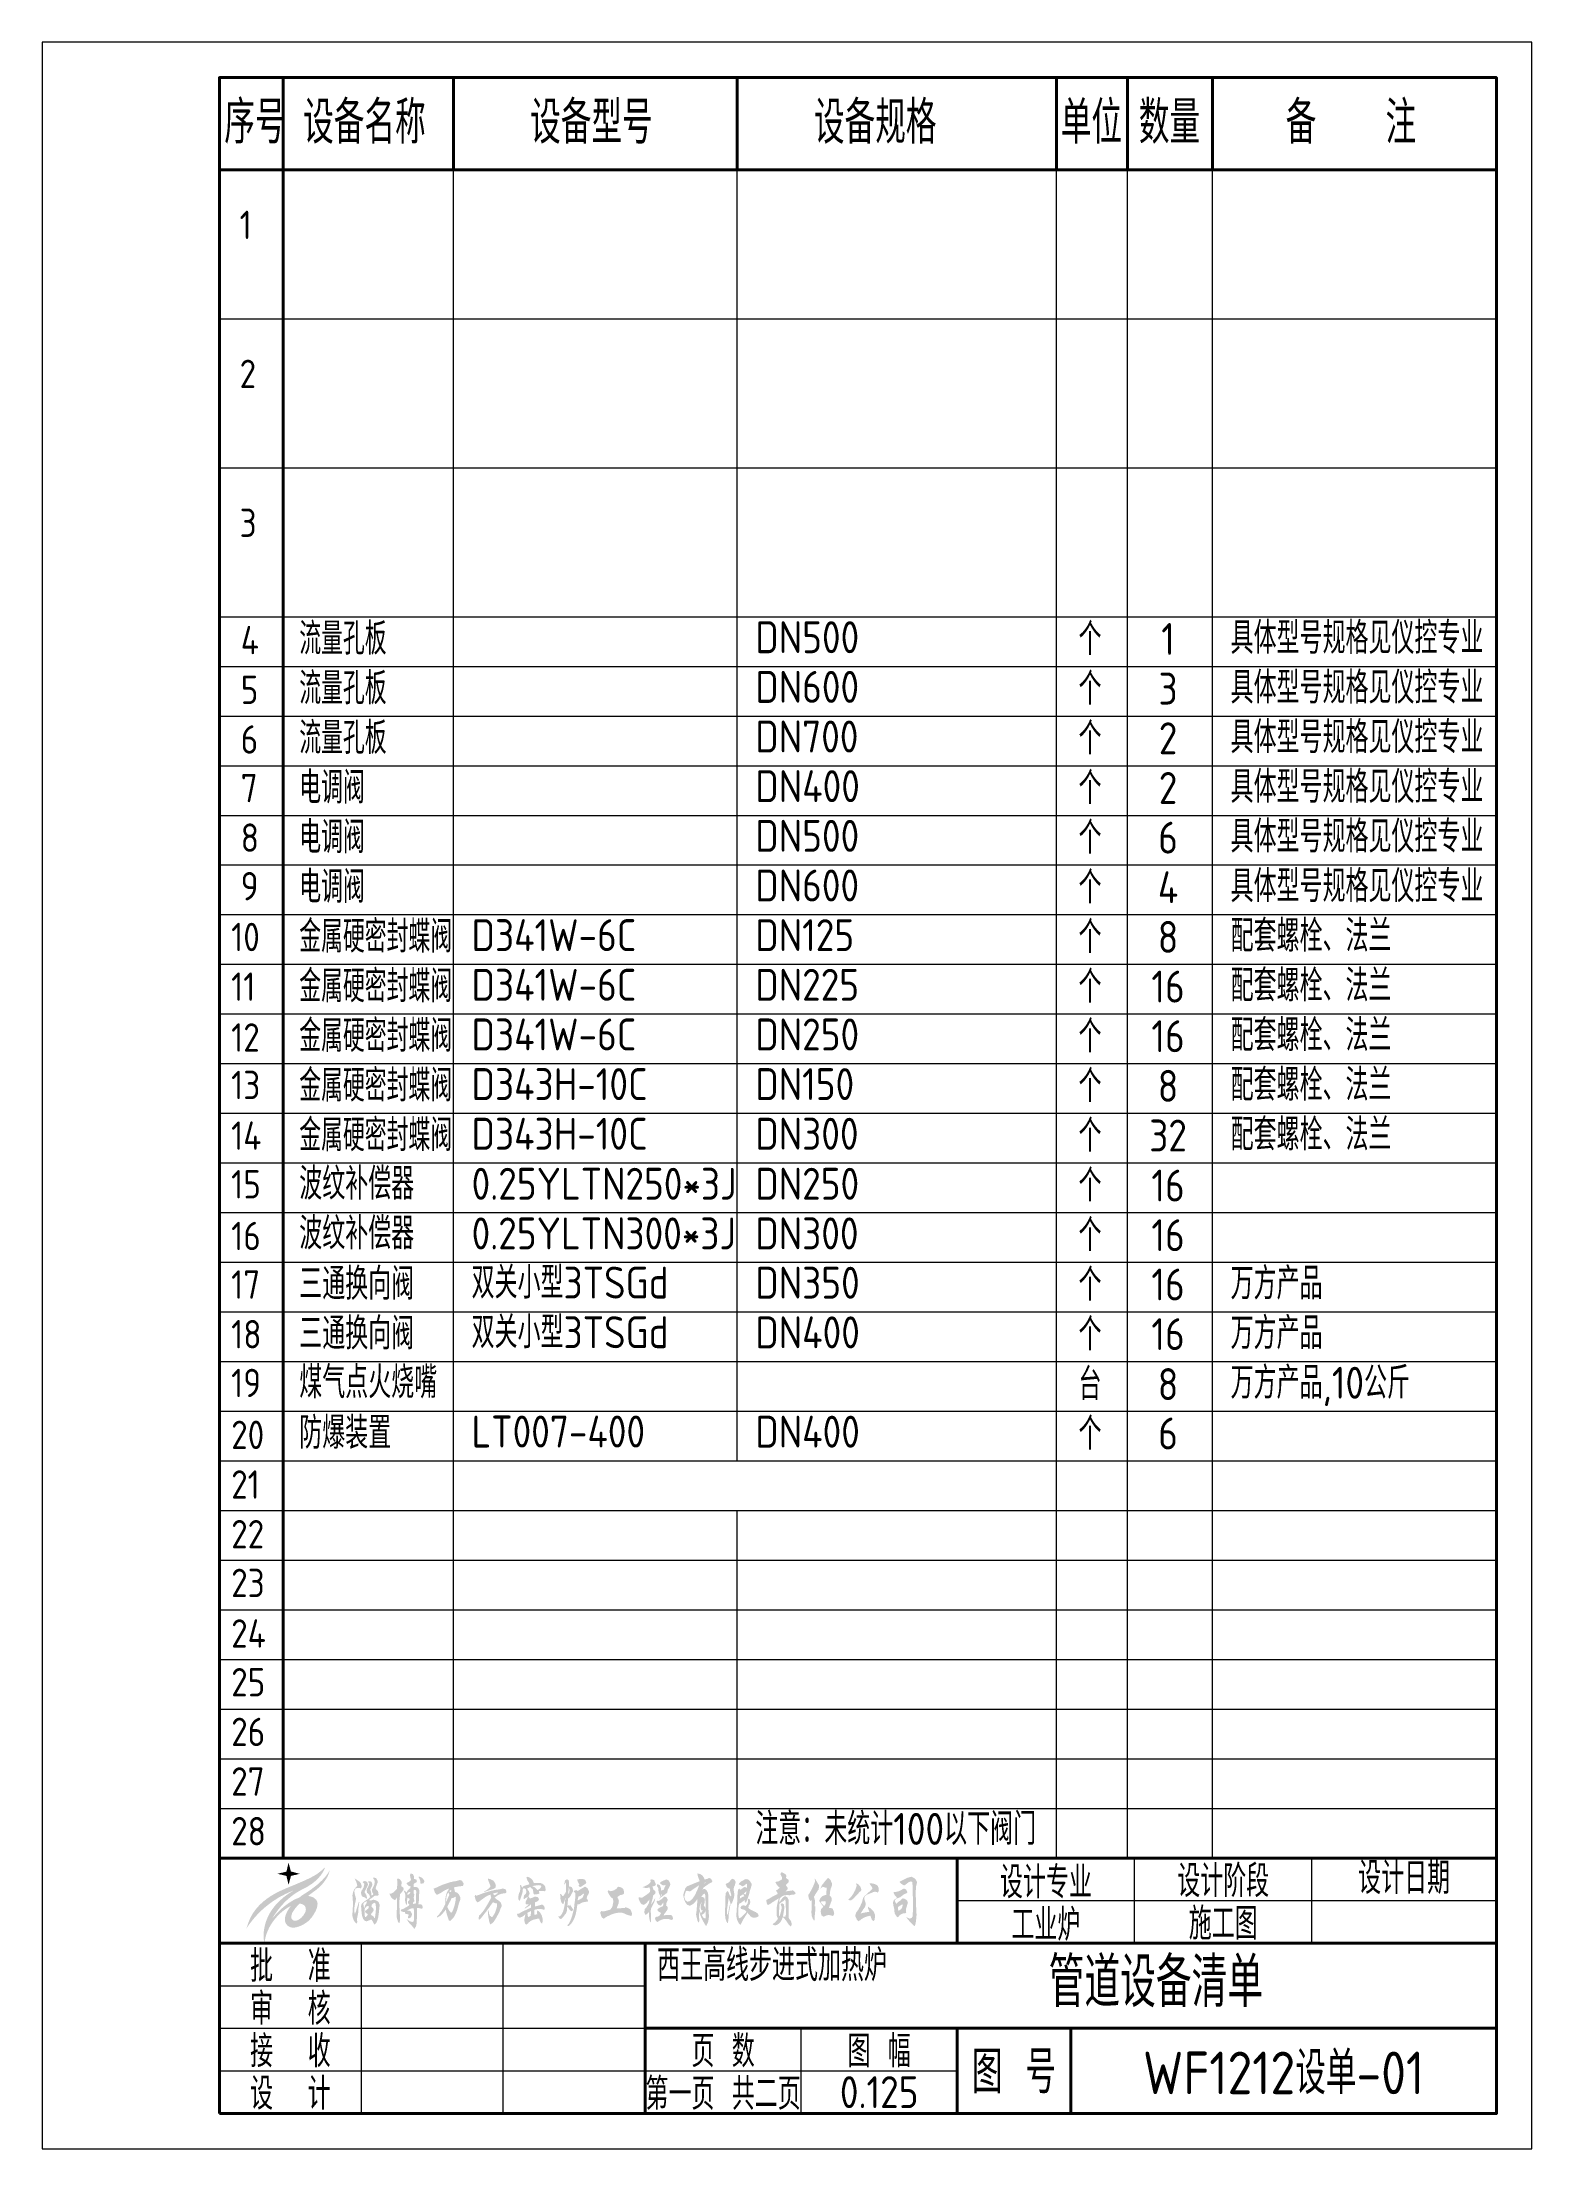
# Model space of a CAD drawing. Header units: millimetres. Extents: x 25792 to 46792, y 144 to 29844.
import ezdxf
from ezdxf.enums import TextEntityAlignment as Align

# ---------------------------------------------------------------- set-up
doc = ezdxf.new("R2010")
doc.units = ezdxf.units.MM
for name, color, linetype, lineweight in [('BIAOZHU', 3, 'Continuous', 25), ('SHI', 7, 'Continuous', 40), ('WEN', 3, 'Continuous', 20), ('XI', 2, 'Continuous', 20)]:
    doc.layers.add(name, color=color, linetype=linetype, lineweight=lineweight)
doc.styles.add('GB', font='gbenor.shx', dxfattribs={"bigfont": 'gbcbig.shx'})

msp = doc.modelspace()

# ---------------------------------------------------------------- texts
at = {"layer": 'BIAOZHU', "style": 'GB'}
msp.add_text('备   注', height=600, dxfattribs=at).set_placement((44242, 28744), align=Align.MIDDLE)
at = {"layer": 'SHI', "style": 'GB'}
for s, height, p in [('1', 400, (28576, 27068)), ('2', 400, (28576, 24968)), ('3', 400, (28576, 22868)), ('4', 400, (28592, 21214)), ('5', 400, (28592, 20514)), ('6', 400, (28592, 19814)), ('7', 400, (28592, 19129)), ('8', 400, (28592, 18429)), ('9', 400, (28592, 17745)), ('10', 400, (28457, 17029)), ('11', 400, (28457, 16329)), ('12', 400, (28457, 15612)), ('13', 400, (28457, 14943)), ('14', 400, (28457, 14229)), ('15', 400, (28457, 13543)), ('16', 400, (28457, 12814)), ('17', 400, (28457, 12129)), ('18', 400, (28457, 11429)), ('19', 400, (28457, 10742)), ('20', 400, (28457, 10010)), ('21', 400, (28457, 9310)), ('22', 400, (28457, 8610)), ('23', 400, (28457, 7923)), ('24', 400, (28457, 7210)), ('25', 400, (28457, 6523)), ('26', 400, (28457, 5823)), ('27', 400, (28457, 5123)), ('28', 400, (28457, 4423)), ('管道设备清单', 700, (39980, 2144))]:
    msp.add_text(s, height=height, dxfattribs=at).set_placement(p)
at = {"layer": 'WEN', "style": 'GB'}
for s, height, p in [('序号', 600, (28792, 28748)), ('设备名称', 600, (30336, 28744)), ('设备型号', 600, (33536, 28744)), ('设备规格', 600, (37536, 28744)), ('单位', 600, (40584, 28744)), ('数量', 600, (41684, 28744)), ('设计专业', 450, (39942, 3925)), ('设计阶段', 450, (42442, 3944)), ('设计日期', 450, (44992, 3985)), ('工业炉', 450, (39942, 3325)), ('施工图', 450, (42442, 3344)), ('批  准', 450, (29292, 2744)), ('审  核', 450, (29292, 2144)), ('接  收', 450, (29292, 1544)), ('页 数', 450, (35392, 1544)), ('图 幅', 450, (37592, 1544)), ('图 号', 600, (39492, 1244)), ('WF1212设单-01', 600, (43292, 1244)), ('设  计', 450, (29292, 944)), ('第一页 共二页', 450, (35392, 944)), ('0.125', 450, (37592, 944))]:
    msp.add_text(s, height=height, dxfattribs=at).set_placement(p, align=Align.MIDDLE)
at = {"layer": 'WEN', "style": 'GB', "width": 0.95}
for s, p in [('流量孔板', (29417, 21210)), ('流量孔板', (29417, 20510)), ('流量孔板', (29417, 19810)), ('电调阀', (29417, 19110)), ('电调阀', (29417, 18410)), ('电调阀', (29417, 17710)), ('金属硬密封蝶阀', (29417, 17010)), ('金属硬密封蝶阀', (29417, 16310)), ('金属硬密封蝶阀', (29417, 15610)), ('金属硬密封蝶阀', (29417, 14910)), ('金属硬密封蝶阀', (29417, 14210))]:
    msp.add_text(s, height=450, dxfattribs=at).set_placement(p)
at = {"layer": 'WEN', "style": 'GB'}
for s, p in [('DN500', (35846, 21230)), ('具体型号规格见仪控专业', (42546, 21220)), ('DN600', (35846, 20530)), ('具体型号规格见仪控专业', (42546, 20520)), ('DN700', (35846, 19830)), ('具体型号规格见仪控专业', (42546, 19820)), ('具体型号规格见仪控专业', (42546, 19120)), ('DN400', (35846, 19130)), ('DN500', (35846, 18430)), ('具体型号规格见仪控专业', (42546, 18420)), ('DN600', (35846, 17730)), ('具体型号规格见仪控专业', (42546, 17720)), ('D341W-6C', (31846, 17030)), ('DN125', (35846, 17030)), ('配套螺栓、法兰', (42546, 17020)), ('D341W-6C', (31846, 16330)), ('DN225', (35846, 16330)), ('配套螺栓、法兰', (42546, 16320)), ('D341W-6C', (31846, 15630)), ('DN250', (35846, 15630)), ('配套螺栓、法兰', (42546, 15620)), ('D343H-10C', (31846, 14930)), ('DN150', (35846, 14930)), ('配套螺栓、法兰', (42546, 14920)), ('D343H-10C', (31846, 14230)), ('DN300', (35846, 14230)), ('配套螺栓、法兰', (42546, 14220)), ('波纹补偿器', (29417, 13526)), ('0.25YLTN250*3J', (31846, 13525)), ('DN250', (35846, 13525)), ('波纹补偿器', (29417, 12826)), ('0.25YLTN300*3J', (31846, 12825)), ('DN300', (35846, 12825)), ('三通换向阀', (29417, 12114)), ('双关小型3TSGd', (31846, 12132)), ('DN350', (35846, 12130)), ('万方产品', (42546, 12120)), ('三通换向阀', (29417, 11414)), ('双关小型3TSGd', (31846, 11432)), ('DN400', (35846, 11430)), ('万方产品', (42546, 11420)), ('煤气点火烧嘴', (29417, 10726)), ('万方产品,10公斤 ', (42546, 10720)), ('防爆装置', (29417, 10014)), ('LT007-400', (31846, 10032)), ('DN400', (35846, 10030)), ('注意：未统计100以下阀门', (35846, 4430)), ('西王高线步进式加热炉', (34461, 2509))]:
    msp.add_text(s, height=450, dxfattribs=at).set_placement(p)
for s, p in [('个', (40564, 21428)), ('1', (41664, 21430)), ('个', (40564, 20728)), ('3', (41664, 20730)), ('个', (40564, 20028)), ('2', (41664, 20030)), ('个', (40564, 19328)), ('2', (41664, 19330)), ('个', (40564, 18628)), ('6', (41664, 18630)), ('个', (40564, 17928)), ('4', (41664, 17930)), ('个', (40564, 17228)), ('8', (41664, 17230)), ('个', (40564, 16528)), ('16', (41664, 16530)), ('个', (40564, 15828)), ('16', (41664, 15830)), ('个', (40564, 15128)), ('8', (41664, 15130)), ('个', (40564, 14428)), ('32', (41664, 14430)), ('个', (40564, 13725)), ('16', (41664, 13725)), ('个', (40564, 13025)), ('16', (41664, 13025)), ('个', (40564, 12328)), ('16', (41664, 12330)), ('个', (40564, 11628)), ('16', (41664, 11630)), ('台', (40564, 10925)), ('8', (41664, 10925)), ('个', (40564, 10228)), ('6', (41664, 10230))]:
    msp.add_text(s, height=450, dxfattribs=at).set_placement(p, align=Align.MIDDLE_CENTER)

# ---------------------------------------------------------------- blocks, each defined once
blk = doc.blocks.new('WFTB')
h = blk.add_hatch(color=256)
edge = h.paths.add_edge_path()
edge.add_line((4.99, 8.84), (5.27, 9.03))
edge.add_line((5.27, 9.03), (5.49, 9.16))
edge.add_line((5.49, 9.16), (5.66, 9.29))
edge.add_line((5.66, 9.29), (5.92, 9.5))
edge.add_line((5.92, 9.5), (6.09, 9.64))
edge.add_line((6.09, 9.64), (6.35, 9.88))
edge.add_line((6.35, 9.88), (6.55, 10.08))
edge.add_line((6.55, 10.08), (6.8, 10.37))
edge.add_line((6.8, 10.37), (6.99, 10.61))
edge.add_line((6.99, 10.61), (7.27, 11.04))
edge.add_line((7.27, 11.04), (7.34, 11.15))
edge.add_line((7.34, 11.15), (7.46, 11.39))
edge.add_line((7.46, 11.39), (7.53, 11.56))
edge.add_line((7.53, 11.56), (7.6, 11.73))
edge.add_line((7.6, 11.73), (7.64, 11.81))
edge.add_spline(control_points=[(7.64, 11.81), (7.25, 11.45), (6.58, 10.85), (5.48, 10.22), (4.06, 9.55), (2.04, 8.72), (-1.11, 7.4), (-3.77, 5.06), (-4.5, 2.84), (-4.72, 2.16)], knot_values=[0, 0, 0, 0, 1.604101, 2.678456, 3.780824, 6.311492, 9.22125, 14.086272, 16.204699, 16.204699, 16.204699, 16.204699], degree=3, periodic=0)
edge.add_spline(control_points=[(-4.72, 2.16), (-4.62, 2.32), (-4.39, 2.69), (-3.98, 3.23), (-3.57, 3.75), (-3.14, 4.23), (-2.63, 4.76), (-2.05, 5.32), (-1.31, 5.91), (-0.68, 6.4), (0.02, 6.82), (0.52, 7.18), (1.03, 7.4), (1.39, 7.61), (1.76, 7.76), (2.16, 7.96), (2.45, 8.06), (2.61, 8.12)], knot_values=[0, 0, 0, 0, 0.576689, 1.297224, 2.032502, 2.572085, 3.231268, 4.231433, 4.979622, 6.077618, 6.617233, 7.429954, 7.928997, 8.270938, 8.665934, 9.119152, 9.607991, 9.607991, 9.607991, 9.607991], degree=3, periodic=0)
edge.add_spline(control_points=[(2.61, 8.12), (2.57, 8.09), (2.44, 8), (2.17, 7.85), (1.82, 7.61), (1.45, 7.34), (1.15, 7.12), (0.91, 6.91), (0.65, 6.67), (0.35, 6.4), (0.05, 6.09), (-0.23, 5.78), (-0.48, 5.45), (-0.75, 5.09), (-0.96, 4.75), (-1.19, 4.37), (-1.35, 4.04), (-1.48, 3.7), (-1.62, 3.38), (-1.74, 2.99), (-1.84, 2.58), (-1.92, 2.23), (-1.97, 1.91), (-2, 1.58), (-2.02, 1.2), (-2.01, 0.82), (-1.99, 0.48), (-1.96, 0.19), (-1.92, 0), (-1.9, -0.09)], knot_values=[0, 0, 0, 0, 0.128958, 0.481621, 0.93778, 1.400486, 1.826356, 2.067748, 2.376321, 2.867729, 3.284465, 3.670247, 4.120371, 4.512962, 5.024892, 5.335181, 5.843147, 6.098574, 6.439204, 6.899326, 7.322092, 7.691363, 7.983163, 8.300005, 8.686315, 9.106504, 9.431813, 9.712843, 9.999173, 9.999173, 9.999173, 9.999173], degree=3, periodic=0)
edge.add_spline(control_points=[(-1.9, -0.09), (-1.88, 0.01), (-1.84, 0.24), (-1.78, 0.57), (-1.69, 0.93), (-1.58, 1.31), (-1.43, 1.71), (-1.25, 2.1), (-1.08, 2.46), (-0.88, 2.79), (-0.68, 3.11), (-0.45, 3.41), (-0.23, 3.71), (0.03, 4.01), (0.32, 4.32), (0.62, 4.61), (0.91, 4.85), (1.16, 5.06), (1.44, 5.25), (1.68, 5.42), (1.94, 5.57), (2.13, 5.67), (2.24, 5.73), (2.27, 5.75)], knot_values=[0.00022, 0.00022, 0.00022, 0.00022, 0.317577, 0.677635, 1.014873, 1.447079, 1.835842, 2.31047, 2.725703, 3.048681, 3.454171, 3.842246, 4.200846, 4.569288, 5.029229, 5.489121, 5.805622, 6.175091, 6.453893, 6.806286, 7.084977, 7.333686, 7.452258, 7.452258, 7.452258, 7.452258], degree=3, periodic=0)
edge.add_line((2.27, 5.75), (2.14, 5.59))
edge.add_line((2.14, 5.59), (1.98, 5.36))
edge.add_line((1.98, 5.36), (1.81, 5.08))
edge.add_line((1.81, 5.08), (1.64, 4.78))
edge.add_line((1.64, 4.78), (1.53, 4.53))
edge.add_line((1.53, 4.53), (1.44, 4.29))
edge.add_line((1.44, 4.29), (1.39, 4.12))
edge.add_line((1.39, 4.12), (1.36, 4))
edge.add_line((1.36, 4), (1.33, 3.81))
edge.add_line((1.33, 3.81), (1.32, 3.68))
edge.add_line((1.32, 3.68), (1.32, 3.58))
edge.add_line((1.32, 3.58), (1.32, 3.45))
edge.add_line((1.32, 3.45), (1.36, 3.26))
edge.add_line((1.36, 3.26), (1.39, 3.17))
edge.add_line((1.39, 3.17), (1.42, 3.07))
edge.add_line((1.42, 3.07), (1.47, 2.98))
edge.add_line((1.47, 2.98), (1.54, 2.87))
edge.add_line((1.54, 2.87), (1.65, 2.74))
edge.add_line((1.65, 2.74), (1.75, 2.64))
edge.add_line((1.75, 2.64), (1.86, 2.55))
edge.add_line((1.86, 2.55), (2.01, 2.48))
edge.add_line((2.01, 2.48), (2.17, 2.41))
edge.add_line((2.17, 2.41), (2.35, 2.36))
edge.add_line((2.35, 2.36), (2.5, 2.35))
edge.add_line((2.5, 2.35), (2.62, 2.34))
edge.add_line((2.62, 2.34), (2.86, 2.35))
edge.add_line((2.86, 2.35), (3.07, 2.39))
edge.add_line((3.07, 2.39), (3.22, 2.43))
edge.add_line((3.22, 2.43), (3.43, 2.49))
edge.add_line((3.43, 2.49), (3.61, 2.55))
edge.add_line((3.61, 2.55), (3.79, 2.63))
edge.add_line((3.79, 2.63), (3.98, 2.71))
edge.add_line((3.98, 2.71), (4.19, 2.82))
edge.add_line((4.19, 2.82), (4.43, 2.96))
edge.add_line((4.43, 2.96), (4.65, 3.11))
edge.add_line((4.65, 3.11), (4.8, 3.22))
edge.add_line((4.8, 3.22), (4.91, 3.3))
edge.add_line((4.91, 3.3), (5.03, 3.41))
edge.add_line((5.03, 3.41), (5.2, 3.58))
edge.add_line((5.2, 3.58), (5.32, 3.72))
edge.add_line((5.32, 3.72), (5.54, 3.98))
edge.add_line((5.54, 3.98), (5.67, 4.16))
edge.add_line((5.67, 4.16), (5.85, 4.43))
edge.add_line((5.85, 4.43), (5.99, 4.69))
edge.add_line((5.99, 4.69), (6.14, 4.96))
edge.add_line((6.14, 4.96), (6.22, 5.15))
edge.add_line((6.22, 5.15), (6.32, 5.43))
edge.add_line((6.32, 5.43), (6.37, 5.63))
edge.add_line((6.37, 5.63), (6.41, 5.88))
edge.add_line((6.41, 5.88), (6.43, 6.03))
edge.add_line((6.43, 6.03), (6.42, 6.21))
edge.add_line((6.42, 6.21), (6.38, 6.4))
edge.add_line((6.38, 6.4), (6.31, 6.55))
edge.add_line((6.31, 6.55), (6.21, 6.71))
edge.add_line((6.21, 6.71), (6.1, 6.8))
edge.add_line((6.1, 6.8), (6.02, 6.88))
edge.add_line((6.02, 6.88), (5.88, 6.99))
edge.add_line((5.88, 6.99), (5.73, 7.07))
edge.add_line((5.73, 7.07), (5.6, 7.13))
edge.add_line((5.6, 7.13), (5.44, 7.19))
edge.add_line((5.44, 7.19), (5.27, 7.23))
edge.add_line((5.27, 7.23), (5.1, 7.27))
edge.add_line((5.1, 7.27), (4.96, 7.28))
edge.add_line((4.96, 7.28), (4.93, 7.29))
edge.add_line((4.93, 7.29), (5.3, 7.58))
edge.add_line((5.3, 7.58), (5.61, 7.81))
edge.add_line((5.61, 7.81), (6.04, 8.12))
edge.add_line((6.04, 8.12), (6.31, 8.33))
edge.add_line((6.31, 8.33), (6.51, 8.5))
edge.add_line((6.51, 8.5), (6.88, 8.84))
edge.add_line((6.88, 8.84), (7.08, 9.04))
edge.add_line((7.08, 9.04), (7.3, 9.31))
edge.add_line((7.3, 9.31), (7.48, 9.53))
edge.add_line((7.48, 9.53), (7.61, 9.7))
edge.add_line((7.61, 9.7), (7.79, 9.99))
edge.add_line((7.79, 9.99), (7.88, 10.14))
edge.add_line((7.88, 10.14), (7.97, 10.3))
edge.add_line((7.97, 10.3), (8.09, 10.55))
edge.add_line((8.09, 10.55), (8.17, 10.74))
edge.add_line((8.17, 10.74), (8.24, 10.95))
edge.add_line((8.24, 10.95), (8.31, 11.19))
edge.add_line((8.31, 11.19), (8.33, 11.34))
edge.add_line((8.33, 11.34), (8.25, 11.18))
edge.add_line((8.25, 11.18), (8.14, 10.98))
edge.add_line((8.14, 10.98), (8.02, 10.8))
edge.add_line((8.02, 10.8), (7.88, 10.61))
edge.add_line((7.88, 10.61), (7.77, 10.46))
edge.add_line((7.77, 10.46), (7.64, 10.3))
edge.add_line((7.64, 10.3), (7.53, 10.16))
edge.add_line((7.53, 10.16), (7.41, 10.04))
edge.add_line((7.41, 10.04), (7.27, 9.89))
edge.add_line((7.27, 9.89), (7.13, 9.74))
edge.add_line((7.13, 9.74), (6.96, 9.58))
edge.add_line((6.96, 9.58), (6.84, 9.47))
edge.add_line((6.84, 9.47), (6.72, 9.36))
edge.add_line((6.72, 9.36), (6.61, 9.26))
edge.add_line((6.61, 9.26), (6.44, 9.1))
edge.add_line((6.44, 9.1), (6.24, 8.94))
edge.add_line((6.24, 8.94), (5.97, 8.73))
edge.add_line((5.97, 8.73), (5.69, 8.52))
edge.add_line((5.69, 8.52), (5.41, 8.3))
edge.add_line((5.41, 8.3), (5.1, 8.09))
edge.add_line((5.1, 8.09), (4.83, 7.91))
edge.add_line((4.83, 7.91), (4.51, 7.71))
edge.add_line((4.51, 7.71), (4.26, 7.55))
edge.add_line((4.26, 7.55), (4.05, 7.42))
edge.add_line((4.05, 7.42), (3.87, 7.29))
edge.add_line((3.87, 7.29), (3.74, 7.17))
edge.add_line((3.74, 7.17), (3.61, 7.08))
edge.add_line((3.61, 7.08), (3.42, 6.98))
edge.add_line((3.42, 6.98), (3.07, 6.85))
edge.add_line((3.07, 6.85), (2.83, 6.73))
edge.add_line((2.83, 6.73), (2.53, 6.57))
edge.add_line((2.53, 6.57), (2.23, 6.38))
edge.add_line((2.23, 6.38), (1.94, 6.2))
edge.add_line((1.94, 6.2), (1.71, 6.03))
edge.add_line((1.71, 6.03), (1.45, 5.84))
edge.add_line((1.45, 5.84), (1.27, 5.71))
edge.add_line((1.27, 5.71), (1.07, 5.55))
edge.add_line((1.07, 5.55), (0.87, 5.37))
edge.add_line((0.87, 5.37), (0.6, 5.14))
edge.add_line((0.6, 5.14), (0.43, 4.97))
edge.add_line((0.43, 4.97), (0.24, 4.77))
edge.add_line((0.24, 4.77), (0.03, 4.58))
edge.add_line((0.03, 4.58), (-0.16, 4.36))
edge.add_line((-0.16, 4.36), (-0.37, 4.1))
edge.add_line((-0.37, 4.1), (-0.54, 3.91))
edge.add_line((-0.54, 3.91), (-0.66, 3.74))
edge.add_line((-0.66, 3.74), (-0.47, 4.08))
edge.add_line((-0.47, 4.08), (-0.18, 4.52))
edge.add_line((-0.18, 4.52), (0.15, 4.99))
edge.add_line((0.15, 4.99), (0.45, 5.37))
edge.add_line((0.45, 5.37), (0.82, 5.82))
edge.add_line((0.82, 5.82), (0.99, 6))
edge.add_line((0.99, 6), (1.34, 6.39))
edge.add_line((1.34, 6.39), (1.59, 6.61))
edge.add_line((1.59, 6.61), (1.97, 6.94))
edge.add_line((1.97, 6.94), (2.19, 7.13))
edge.add_line((2.19, 7.13), (2.62, 7.46))
edge.add_line((2.62, 7.46), (2.88, 7.64))
edge.add_line((2.88, 7.64), (3.2, 7.86))
edge.add_line((3.2, 7.86), (3.4, 7.97))
edge.add_line((3.4, 7.97), (3.69, 8.14))
edge.add_line((3.69, 8.14), (3.96, 8.29))
edge.add_line((3.96, 8.29), (4.18, 8.4))
edge.add_line((4.18, 8.4), (4.6, 8.62))
edge.add_line((4.6, 8.62), (4.81, 8.73))
edge.add_line((4.81, 8.73), (4.99, 8.84))
edge = h.paths.add_edge_path(flags=16)
edge.add_spline(control_points=[(3.59, 6.09), (3.54, 6.05), (3.44, 5.94), (3.27, 5.79), (3.11, 5.55), (2.9, 5.33), (2.73, 5.07), (2.6, 4.84), (2.45, 4.65), (2.41, 4.44), (2.34, 4.28), (2.32, 4.11), (2.31, 3.98), (2.33, 3.87), (2.35, 3.79), (2.39, 3.71), (2.44, 3.62), (2.53, 3.57), (2.58, 3.5), (2.65, 3.45), (2.73, 3.45), (2.81, 3.4), (2.91, 3.42), (3.03, 3.4), (3.17, 3.46), (3.35, 3.5), (3.5, 3.61), (3.67, 3.7), (3.81, 3.84), (3.96, 3.95), (4.06, 4.08), (4.18, 4.21), (4.3, 4.36), (4.38, 4.55), (4.49, 4.72), (4.57, 4.9), (4.59, 5.09), (4.61, 5.28), (4.55, 5.45), (4.54, 5.6), (4.44, 5.7), (4.36, 5.81), (4.25, 5.89), (4.12, 5.98), (3.99, 6.02), (3.86, 6.06), (3.75, 6.08), (3.66, 6.1), (3.6, 6.1), (3.59, 6.09)], knot_values=[0, 0, 0, 0, 0.179278, 0.454672, 0.683785, 1.037385, 1.362657, 1.606457, 1.856482, 2.041206, 2.240242, 2.392082, 2.546066, 2.637618, 2.732147, 2.792884, 2.907148, 3.013232, 3.109274, 3.168308, 3.256225, 3.333596, 3.433212, 3.55094, 3.691524, 3.886275, 4.081177, 4.248212, 4.473136, 4.646488, 4.816432, 4.973593, 5.170986, 5.391753, 5.578195, 5.774956, 5.96702, 6.166258, 6.342055, 6.486991, 6.612864, 6.747929, 6.876627, 7.031167, 7.20022, 7.304754, 7.434414, 7.534807, 7.58925, 7.58925, 7.58925, 7.58925], degree=3, periodic=0)
blk.add_hatch(color=256).paths.add_polyline_path([(2.25, 11.14), (1.89, 12.52), (1.56, 11.11), (0.17, 10.77), (1.56, 10.43), (1.9, 9.03), (2.26, 10.44), (3.64, 10.76)])
blk = doc.blocks.new('A$C2E9364A1')
h = blk.add_hatch(color=256)
h.paths.add_polyline_path([(118, 235), (114, 240), (115, 245), (118, 249), (128, 269), (133, 279), (136, 289), (131, 304), (129, 306), (116, 311), (106, 308), (102, 303), (107, 300), (113, 293), (113, 292), (109, 273), (108, 270), (100, 256), (94, 250), (93, 240), (93, 231), (97, 216), (105, 211), (114, 209), (121, 203), (127, 199), (130, 204), (126, 222)])
h.paths.add_polyline_path([(152, 252), (150, 256), (150, 258), (159, 274), (164, 290), (159, 305), (148, 310), (139, 308), (135, 304), (138, 303), (142, 301), (144, 295), (140, 281), (134, 269), (130, 263), (128, 251), (130, 237), (136, 232), (145, 223), (150, 209), (146, 206), (134, 196), (122, 189), (117, 185), (155, 188), (149, 189), (142, 191), (148, 197), (160, 204), (163, 206), (175, 216), (179, 218), (193, 218), (159, 218), (156, 238)])
h.paths.add_polyline_path([(189, 257), (184, 264), (187, 276), (196, 299), (198, 307), (198, 308), (191, 324), (187, 329), (173, 333), (169, 332), (167, 330), (169, 328), (175, 319), (179, 306), (176, 290), (176, 289), (168, 273), (167, 271), (160, 255), (163, 241), (168, 232), (170, 229), (168, 225), (159, 218), (193, 218), (201, 220), (203, 224), (200, 243), (200, 245)])
h.paths.add_polyline_path([(91, 297), (82, 307), (69, 316), (64, 320), (53, 327), (53, 326), (54, 323), (55, 322), (62, 305), (67, 290), (69, 283), (66, 277), (61, 272), (69, 268), (82, 267), (90, 264), (97, 274), (97, 278)])
h.paths.add_polyline_path([(60, 202), (55, 221), (53, 229), (50, 247), (50, 248), (57, 263), (69, 268), (61, 272), (51, 261), (45, 249), (41, 235), (38, 219), (40, 200), (40, 198), (41, 182), (41, 156), (41, 154), (40, 128), (39, 116), (37, 99), (53, 105), (51, 114), (50, 132), (50, 136), (52, 156), (53, 161), (57, 179), (60, 197)])
h.paths.add_polyline_path([(74, 108), (75, 117), (76, 136), (76, 141), (79, 159), (81, 176), (80, 182), (78, 179), (77, 174), (72, 157), (65, 136), (60, 120), (55, 107), (53, 105), (37, 99), (37, 94), (42, 75), (45, 67), (53, 53), (63, 44), (67, 46), (68, 51), (68, 59), (67, 70), (69, 86), (70, 89)])
h.paths.add_polyline_path([(209, 153), (210, 159), (210, 161), (203, 177), (177, 174), (184, 167), (186, 149), (186, 134), (184, 111), (182, 94), (180, 80), (178, 77), (104, 77), (105, 73), (157, 69), (160, 67), (162, 63), (170, 48), (176, 38), (179, 37), (188, 47), (194, 60), (200, 80), (201, 87), (204, 106), (206, 125), (207, 137)])
h.paths.add_polyline_path([(147, 65), (157, 69), (105, 73), (115, 61), (128, 57), (135, 60)], flags=17)
h.paths.add_polyline_path([(115, 94), (115, 100), (114, 120), (115, 131), (112, 139), (108, 158), (107, 168), (112, 176), (115, 177), (129, 185), (117, 185), (107, 177), (102, 173), (97, 169), (92, 153), (94, 139), (95, 121), (96, 113), (98, 94), (104, 77), (178, 77), (119, 83)])
h.paths.add_polyline_path([(177, 174), (203, 177), (200, 181), (187, 189), (185, 190), (171, 193), (165, 192), (155, 188), (117, 185), (129, 185), (127, 171), (127, 171), (119, 159), (139, 155), (140, 147), (139, 139), (127, 129), (117, 121), (122, 111), (122, 111), (135, 102), (135, 102), (129, 90), (119, 83), (178, 77), (173, 84), (169, 90), (155, 97), (158, 107), (158, 107), (169, 120), (173, 128), (169, 138), (161, 146), (158, 150), (159, 154), (160, 161), (164, 167), (176, 174)])
h.paths.add_polyline_path([(139, 155), (119, 159), (112, 139), (115, 131), (118, 140), (127, 151)], flags=17)
h = blk.add_hatch(color=256)
h.paths.add_polyline_path([(357, 252), (361, 260), (358, 270), (357, 271), (345, 278), (346, 285), (348, 302), (348, 306), (343, 313), (337, 322), (330, 325), (322, 326), (319, 320), (320, 314), (320, 298), (320, 284), (318, 261), (317, 259), (304, 248), (294, 238), (291, 236), (279, 230), (338, 228), (349, 241)])
h.paths.add_polyline_path([(338, 228), (279, 230), (275, 231), (272, 232), (271, 231), (278, 215), (283, 207), (294, 197), (305, 191), (307, 191), (318, 206), (336, 207)])
h.paths.add_polyline_path([(336, 207), (318, 206), (318, 190), (318, 170), (318, 152), (318, 135), (317, 120), (316, 104), (316, 101), (317, 82), (322, 64), (324, 57), (331, 45), (336, 52), (336, 53), (338, 72), (338, 73), (337, 89), (336, 113), (335, 128), (334, 148), (334, 167), (334, 169), (334, 187)])
h.paths.add_polyline_path([(440, 320), (439, 321), (425, 324), (426, 337), (426, 340), (419, 354), (407, 358), (402, 357), (401, 344), (403, 331), (406, 322), (405, 314), (390, 303), (381, 299), (379, 299), (377, 298), (380, 294), (393, 279), (404, 278), (403, 267), (398, 263), (431, 256), (437, 253), (440, 244), (439, 230), (439, 211), (438, 191), (437, 169), (432, 169), (418, 166), (453, 165), (456, 184), (457, 194), (458, 217), (458, 228), (459, 244), (458, 256), (450, 269), (440, 273), (424, 273), (424, 292), (428, 296), (442, 303), (444, 310)])
h.paths.add_polyline_path([(489, 316), (478, 329), (471, 334), (460, 339), (455, 337), (456, 332), (461, 324), (466, 308), (465, 303), (466, 298), (468, 295), (473, 294), (486, 297), (491, 309)])
h.paths.add_polyline_path([(384, 230), (388, 238), (378, 238), (373, 245), (361, 253), (363, 245), (368, 235), (372, 218), (386, 222)])
h.paths.add_polyline_path([(425, 215), (428, 226), (423, 235), (423, 252), (431, 256), (398, 263), (386, 252), (402, 243), (401, 234), (398, 232), (386, 222), (372, 218), (370, 201), (369, 190), (369, 189), (373, 171), (379, 158), (380, 161), (382, 176), (383, 206)])
h.paths.add_polyline_path([(386, 252), (378, 238), (388, 238), (402, 243)], flags=17)
h.paths.add_polyline_path([(424, 205), (425, 215), (383, 206), (396, 201), (398, 193), (388, 183), (387, 176), (387, 172), (396, 163), (395, 158), (380, 148), (366, 140), (424, 140), (425, 122), (425, 103), (426, 85), (426, 74), (424, 58), (415, 53), (442, 45), (443, 62), (444, 83), (445, 110), (445, 141), (445, 141), (481, 145), (478, 157), (470, 164), (468, 165), (453, 165), (418, 166), (421, 178), (429, 184), (426, 193)])
h.paths.add_polyline_path([(402, 136), (411, 139), (424, 140), (366, 140), (354, 134), (345, 131), (342, 126), (349, 119), (370, 117), (368, 110), (371, 105), (384, 102), (394, 98), (388, 88), (387, 84), (388, 78), (392, 76), (394, 76), (406, 82), (407, 83), (413, 100), (413, 104), (405, 119), (398, 124), (384, 125), (388, 129)])
h.paths.add_polyline_path([(370, 117), (349, 119), (362, 115)], flags=17)
h.paths.add_polyline_path([(440, 33), (442, 45), (415, 53), (412, 54), (399, 58), (391, 63), (379, 73), (380, 70), (390, 54), (400, 41), (410, 31), (415, 26), (425, 13), (427, 10), (429, 11), (438, 26)])
h.paths.add_polyline_path([(481, 145), (445, 141), (460, 140), (472, 137), (476, 136)])
h = blk.add_hatch(color=256)
h.paths.add_polyline_path([(734, 280), (738, 294), (730, 309), (727, 313), (714, 317), (703, 314), (690, 310), (689, 310), (679, 309), (666, 306), (651, 303), (634, 297), (634, 297), (619, 292), (605, 287), (591, 281), (579, 275), (568, 270), (555, 265), (549, 264), (647, 264), (641, 254), (657, 254), (662, 250), (657, 242), (642, 240), (648, 224), (686, 213), (689, 206), (687, 187), (685, 176), (681, 158), (678, 148), (672, 130), (665, 115), (660, 112), (688, 105), (695, 122), (701, 142), (707, 165), (709, 173), (716, 190), (718, 201), (717, 209), (709, 225), (708, 227), (697, 237), (683, 243), (682, 251), (677, 271), (693, 274), (707, 277), (716, 278)])
h.paths.add_polyline_path([(621, 253), (634, 259), (647, 264), (549, 264), (552, 254), (557, 239), (564, 229), (570, 224), (571, 224), (579, 228), (593, 235), (611, 247)], flags=17)
h.paths.add_polyline_path([(681, 92), (688, 105), (660, 112), (655, 115), (646, 127), (635, 149), (640, 159), (650, 178), (628, 180), (628, 194), (629, 208), (633, 225), (642, 240), (657, 242), (647, 246), (657, 254), (641, 254), (633, 239), (627, 222), (624, 206), (622, 187), (622, 165), (617, 154), (609, 139), (626, 131), (627, 124), (631, 105), (637, 87), (640, 78), (645, 64), (651, 60), (653, 60), (662, 67), (676, 83)])
h.paths.add_polyline_path([(626, 131), (609, 139), (599, 122), (591, 112), (581, 98), (571, 88), (569, 84), (572, 82), (575, 83), (590, 91), (593, 93), (602, 102), (613, 115)])
h.paths.add_polyline_path([(662, 204), (674, 205), (682, 210), (686, 213), (648, 224), (628, 180), (650, 178), (658, 193)], flags=17)
h = blk.add_hatch(color=256)
h.paths.add_polyline_path([(937, 297), (936, 297), (927, 311), (924, 314), (910, 321), (905, 323), (892, 326), (890, 324), (895, 309), (897, 304), (904, 287), (907, 278), (907, 276), (895, 263), (894, 262), (882, 253), (869, 247), (867, 245), (870, 243), (930, 263), (938, 269), (941, 280)])
h.paths.add_polyline_path([(879, 213), (881, 214), (894, 221), (908, 225), (840, 226), (828, 222), (819, 218), (808, 216), (808, 211), (814, 192), (816, 186), (826, 177), (838, 183), (844, 188), (858, 198), (870, 207)])
h.paths.add_polyline_path([(814, 222), (811, 225), (808, 216), (819, 218), (816, 219)], flags=17)
h.paths.add_polyline_path([(923, 178), (899, 183), (890, 167), (879, 149), (870, 134), (859, 119), (849, 107), (841, 97), (860, 93), (870, 106), (881, 120), (883, 122), (891, 134), (901, 147), (911, 162)], flags=17)
h.paths.add_polyline_path([(860, 93), (841, 97), (838, 98), (834, 88), (832, 73), (835, 68), (838, 69), (840, 70), (853, 84)])
h.paths.add_polyline_path([(942, 198), (934, 207), (939, 211), (951, 220), (932, 221), (922, 231), (926, 233), (941, 237), (952, 239), (881, 240), (869, 237), (853, 231), (840, 226), (908, 225), (907, 220), (912, 209), (907, 198), (899, 183), (923, 178), (927, 175), (940, 171), (948, 170), (949, 164), (947, 148), (946, 142), (940, 124), (937, 116), (929, 100), (920, 86), (915, 84), (896, 73), (899, 56), (904, 40), (908, 38), (908, 38), (920, 47), (926, 53), (935, 66), (946, 84), (950, 92), (960, 110), (965, 121), (969, 135), (976, 149), (978, 155), (973, 173), (972, 175), (961, 186), (956, 189)])
h.paths.add_polyline_path([(903, 93), (899, 102), (895, 123), (893, 129), (890, 118), (891, 110), (893, 88), (896, 73), (915, 84), (914, 84)], flags=17)
h.paths.add_polyline_path([(1002, 257), (999, 260), (985, 264), (977, 262), (976, 261), (962, 258), (950, 257), (937, 255), (923, 252), (910, 249), (896, 245), (881, 240), (952, 239), (955, 238), (954, 236), (945, 229), (945, 228), (932, 221), (951, 220), (964, 227), (978, 231), (991, 233), (1005, 235), (1008, 244)])
h = blk.add_hatch(color=256)
h.paths.add_polyline_path([(1180, 298), (1179, 302), (1171, 318), (1160, 328), (1148, 335), (1137, 338), (1133, 334), (1137, 321), (1139, 315), (1149, 300), (1151, 291), (1150, 290), (1134, 285), (1124, 282), (1112, 277), (1156, 273), (1156, 273), (1168, 263), (1173, 259), (1176, 244), (1178, 230), (1185, 226), (1187, 226), (1201, 228), (1213, 231), (1214, 235), (1212, 247), (1230, 248), (1236, 249), (1204, 254), (1203, 255), (1192, 266), (1187, 270), (1170, 279), (1171, 279), (1186, 282), (1199, 284), (1212, 285), (1245, 285), (1236, 293)])
h.paths.add_polyline_path([(1109, 243), (1110, 250), (1109, 256), (1117, 267), (1106, 268), (1100, 283), (1094, 286), (1092, 283), (1094, 273), (1096, 265), (1092, 247), (1092, 245), (1085, 229), (1084, 227), (1082, 208), (1082, 197), (1088, 186), (1090, 187), (1092, 189), (1098, 207), (1106, 231)])
h.paths.add_polyline_path([(1153, 233), (1149, 247), (1141, 257), (1137, 262), (1141, 265), (1156, 273), (1112, 277), (1106, 268), (1117, 267), (1121, 264), (1129, 261), (1132, 249), (1133, 242), (1129, 230), (1119, 222), (1119, 222), (1115, 205), (1116, 197), (1120, 198), (1127, 203), (1141, 211), (1146, 215), (1147, 220), (1151, 225)])
h.paths.add_polyline_path([(1252, 274), (1245, 285), (1212, 285), (1223, 283), (1227, 275), (1219, 264), (1216, 262), (1204, 254), (1236, 249), (1241, 248), (1247, 246), (1252, 249), (1254, 256)])
h.paths.add_polyline_path([(1223, 298), (1216, 299), (1201, 299), (1193, 299), (1180, 298), (1236, 293)], flags=17)
h.paths.add_polyline_path([(1206, 208), (1204, 209), (1191, 213), (1185, 212), (1181, 210), (1168, 205), (1154, 201), (1213, 196)], flags=17)
h.paths.add_polyline_path([(1206, 185), (1213, 196), (1154, 201), (1146, 215), (1141, 211), (1141, 207), (1134, 193), (1129, 182), (1128, 168), (1161, 165), (1162, 163), (1163, 143), (1186, 150), (1187, 163), (1186, 177), (1195, 180)])
h.paths.add_polyline_path([(1161, 165), (1147, 164), (1141, 157), (1127, 145), (1121, 139), (1124, 138), (1124, 138), (1138, 146), (1150, 154)])
h.paths.add_polyline_path([(1128, 168), (1135, 163), (1147, 164), (1161, 165)])
h.paths.add_polyline_path([(1201, 134), (1213, 135), (1249, 136), (1249, 137), (1244, 154), (1233, 163), (1186, 150), (1163, 143), (1150, 138), (1135, 131), (1122, 125), (1163, 123), (1162, 110), (1159, 91), (1183, 98), (1183, 109), (1184, 130), (1186, 131)])
h.paths.add_polyline_path([(1151, 117), (1163, 123), (1122, 125), (1109, 119), (1098, 113), (1087, 106), (1082, 105), (1126, 103), (1125, 94), (1121, 74), (1120, 64), (1120, 62), (1124, 44), (1133, 36), (1144, 45), (1147, 49), (1155, 56), (1166, 63), (1179, 68), (1195, 72), (1213, 75), (1143, 84), (1142, 91), (1139, 111)])
h.paths.add_polyline_path([(1126, 103), (1082, 105), (1080, 105), (1078, 106), (1074, 102), (1079, 87), (1090, 80), (1093, 81), (1107, 86), (1114, 91)])
h.paths.add_polyline_path([(1225, 103), (1216, 116), (1215, 117), (1203, 126), (1200, 119), (1201, 101), (1197, 101), (1183, 98), (1159, 91), (1152, 88), (1143, 84), (1213, 75), (1217, 63), (1223, 49), (1231, 43), (1232, 44), (1236, 60), (1235, 72), (1231, 91)])
h.paths.add_polyline_path([(1249, 136), (1213, 135), (1220, 135), (1233, 133), (1245, 130)], flags=17)
h = blk.add_hatch(color=256)
h.paths.add_polyline_path([(1402, 294), (1402, 299), (1398, 317), (1388, 322), (1376, 315), (1376, 314), (1381, 301), (1383, 300), (1383, 284), (1383, 282), (1383, 264), (1381, 241), (1378, 236), (1369, 222), (1363, 216), (1348, 210), (1378, 208), (1394, 203), (1399, 202), (1400, 203), (1410, 216), (1414, 223), (1396, 226), (1396, 231), (1398, 252), (1400, 269), (1420, 270), (1415, 274), (1401, 277)])
h.paths.add_polyline_path([(1376, 314), (1372, 296), (1374, 285), (1376, 290), (1378, 298), (1381, 301)], flags=17)
h.paths.add_polyline_path([(1427, 251), (1426, 254), (1420, 270), (1400, 269), (1405, 255), (1402, 237), (1396, 226), (1414, 223), (1420, 237), (1425, 243)], flags=17)
h.paths.add_polyline_path([(1359, 218), (1352, 228), (1347, 230), (1345, 225), (1346, 220), (1348, 210), (1363, 216)])
h.paths.add_polyline_path([(1378, 208), (1348, 210), (1347, 205), (1347, 201), (1347, 199), (1352, 180), (1353, 177), (1362, 166), (1366, 168), (1372, 182)])
h.paths.add_polyline_path([(1394, 203), (1378, 208), (1377, 192), (1375, 170), (1372, 151), (1368, 134), (1364, 120), (1359, 108), (1349, 93), (1341, 88), (1334, 87), (1339, 78), (1348, 71), (1351, 72), (1365, 85), (1373, 96), (1382, 107), (1384, 110), (1388, 125), (1390, 151), (1409, 154), (1391, 156), (1392, 166), (1394, 186)])
h.paths.add_polyline_path([(1415, 150), (1413, 164), (1409, 154), (1390, 151), (1399, 139), (1408, 126), (1417, 121), (1424, 124), (1426, 130), (1425, 136)], flags=17)
h.paths.add_polyline_path([(1338, 88), (1336, 89), (1334, 87), (1341, 88)])
h.paths.add_polyline_path([(1402, 158), (1391, 156), (1409, 154)], flags=16)
h.paths.add_polyline_path([(1510, 303), (1503, 317), (1495, 322), (1481, 324), (1479, 324), (1465, 323), (1453, 320), (1452, 318), (1456, 309), (1458, 305), (1466, 287), (1460, 280), (1466, 278), (1470, 272), (1480, 277), (1490, 284), (1500, 290), (1507, 295)])
h.paths.add_polyline_path([(1447, 254), (1444, 253), (1434, 250), (1430, 248), (1457, 248)], flags=17)
h.paths.add_polyline_path([(1528, 240), (1527, 246), (1519, 263), (1513, 269), (1502, 275), (1497, 273), (1497, 273), (1484, 265), (1482, 264), (1470, 257), (1457, 248), (1430, 248), (1434, 242), (1442, 231), (1441, 214), (1439, 191), (1436, 171), (1434, 151), (1431, 133), (1427, 117), (1423, 102), (1423, 100), (1416, 78), (1409, 60), (1402, 46), (1394, 36), (1390, 30), (1395, 28), (1402, 29), (1412, 39), (1418, 47), (1427, 61), (1432, 70), (1439, 87), (1443, 100), (1447, 120), (1448, 125), (1451, 144), (1454, 165), (1473, 169), (1474, 170), (1488, 177), (1494, 178), (1507, 180), (1514, 180), (1519, 181), (1521, 185), (1521, 187), (1455, 188), (1456, 194), (1460, 213), (1473, 217), (1486, 227), (1494, 232)])
h.paths.add_polyline_path([(1516, 216), (1524, 230), (1528, 240), (1494, 232), (1496, 230), (1494, 224), (1485, 204), (1483, 203), (1472, 197), (1455, 188), (1521, 187), (1512, 203)], flags=17)
h.paths.add_polyline_path([(1473, 169), (1454, 165), (1463, 164)], flags=17)
h = blk.add_hatch(color=256)
h.paths.add_polyline_path([(1728, 271), (1726, 272), (1713, 275), (1706, 271), (1700, 263), (1687, 254), (1678, 250), (1665, 247), (1748, 242), (1743, 259), (1740, 263)])
h.paths.add_polyline_path([(1721, 221), (1723, 222), (1736, 225), (1743, 227), (1747, 233), (1748, 241), (1748, 242), (1665, 247), (1663, 247), (1651, 251), (1648, 252), (1645, 248), (1646, 240), (1656, 222), (1666, 208), (1677, 200), (1680, 183), (1679, 174), (1675, 154), (1671, 144), (1661, 131), (1651, 128), (1633, 123), (1621, 120), (1614, 120), (1598, 114), (1722, 112), (1735, 111), (1749, 107), (1761, 101), (1763, 100), (1777, 95), (1779, 95), (1792, 91), (1796, 95), (1797, 103), (1797, 107), (1791, 125), (1787, 132), (1701, 138), (1706, 152), (1713, 170), (1715, 186), (1711, 199), (1705, 207), (1709, 213)])
h.paths.add_polyline_path([(1670, 101), (1682, 105), (1696, 109), (1710, 111), (1722, 112), (1598, 114), (1598, 109), (1604, 90), (1608, 82), (1618, 74), (1626, 77), (1630, 81), (1641, 88), (1655, 94)])
h.paths.add_polyline_path([(1774, 140), (1774, 140), (1760, 145), (1755, 149), (1755, 145), (1754, 142), (1753, 142), (1737, 141), (1730, 140), (1717, 139), (1701, 138), (1787, 132)], flags=17)
h.paths.add_polyline_path([(1614, 120), (1608, 121), (1604, 122), (1598, 114)])
h = blk.add_hatch(color=256)
h.paths.add_polyline_path([(1948, 292), (1942, 303), (1937, 317), (1924, 321), (1914, 320), (1913, 317), (1914, 313), (1916, 309), (1915, 305), (1903, 292), (1894, 286), (1881, 279), (1866, 273), (1907, 272), (1912, 255), (1911, 243), (1905, 237), (1893, 227), (1879, 218), (1866, 209), (1858, 205), (1839, 200), (1839, 200), (1908, 195), (1907, 188), (1903, 170), (1897, 160), (1917, 162), (1918, 166), (1923, 185), (1927, 200), (1931, 221), (1934, 223), (1944, 233), (1946, 243), (1940, 251), (1932, 256), (1932, 258), (1926, 277), (1930, 277), (1943, 282)])
h.paths.add_polyline_path([(1907, 272), (1866, 273), (1864, 271), (1872, 270), (1880, 268), (1891, 267), (1893, 267)], flags=17)
h.paths.add_polyline_path([(1908, 195), (1839, 200), (1846, 183), (1849, 176), (1859, 165), (1871, 161), (1872, 161), (1885, 169), (1886, 170), (1895, 180)])
h.paths.add_polyline_path([(1858, 205), (1850, 207), (1844, 209), (1840, 207), (1839, 200)])
h.paths.add_polyline_path([(1927, 156), (1931, 164), (1939, 182), (1940, 185), (1944, 202), (1944, 203), (1937, 193), (1935, 189), (1926, 174), (1917, 162), (1897, 160), (1887, 143), (1878, 135), (1875, 115), (1902, 114), (1904, 111), (1904, 99), (1906, 78), (1909, 63), (1915, 47), (1917, 60), (1918, 62), (1918, 81), (1918, 82), (1917, 102), (1917, 103), (1915, 123), (1918, 139), (1919, 140)])
h.paths.add_polyline_path([(1897, 108), (1902, 114), (1875, 115), (1876, 110), (1881, 98), (1888, 100)], flags=17)
h.paths.add_polyline_path([(1980, 264), (1975, 280), (1971, 285), (1959, 291), (1955, 289), (1954, 282), (1957, 275), (1962, 269), (1963, 258), (1963, 257), (1966, 238), (1969, 230), (1982, 229), (1986, 223), (1981, 217), (1978, 213), (1970, 202), (1966, 196), (1967, 196), (1975, 204), (1980, 209), (1993, 218), (1994, 219), (2006, 227), (2014, 233), (2020, 240), (1981, 251)])
h.paths.add_polyline_path([(2035, 303), (2026, 316), (2015, 321), (2007, 318), (1997, 314), (1994, 313), (1981, 306), (1973, 299), (1977, 294), (1985, 288), (2009, 286), (2009, 285), (2004, 273), (1997, 256), (1995, 255), (1981, 251), (2020, 240), (2022, 254), (2029, 267), (2036, 280), (2039, 290)])
h.paths.add_polyline_path([(2007, 286), (2009, 286), (1985, 288), (1995, 283)], flags=17)
h.paths.add_polyline_path([(1982, 229), (1969, 230), (1978, 213), (1981, 217), (1980, 219)], flags=17)
h.paths.add_polyline_path([(2023, 193), (2023, 193), (2015, 208), (2014, 209), (2001, 213), (1992, 205), (1987, 200), (1987, 199), (1974, 191), (1962, 184), (2019, 183)])
h.paths.add_polyline_path([(2019, 183), (1962, 184), (1959, 186), (1957, 188), (1954, 186), (1953, 180), (1953, 178), (1994, 174), (1995, 168), (1993, 153), (1980, 148), (1970, 142), (1960, 135), (1957, 128), (1964, 119), (1976, 113), (1980, 107), (1972, 95), (1970, 92), (1957, 86), (1953, 86), (1948, 85), (1944, 80), (1943, 73), (2009, 72), (2017, 72), (2029, 71), (2032, 70), (2046, 66), (2053, 68), (2056, 76), (2051, 90), (2049, 94), (1997, 94), (1999, 102), (2004, 107), (2014, 122), (2020, 129), (2023, 140), (2020, 151), (2012, 157), (2014, 172)])
h.paths.add_polyline_path([(1991, 171), (1994, 174), (1953, 178), (1961, 164), (1963, 162), (1976, 156), (1981, 158)], flags=17)
h.paths.add_polyline_path([(2035, 98), (2027, 98), (2014, 97), (1997, 94), (2049, 94)], flags=17)
h.paths.add_polyline_path([(2009, 72), (1943, 73), (1947, 61), (1956, 53), (1963, 56), (1973, 63), (1986, 68), (1995, 71)])
h = blk.add_hatch(color=256)
h.paths.add_polyline_path([(2255, 320), (2251, 329), (2243, 343), (2239, 347), (2226, 355), (2224, 355), (2211, 359), (2209, 357), (2212, 341), (2213, 339), (2219, 322), (2224, 309), (2217, 307), (2204, 302), (2191, 297), (2177, 291), (2254, 293), (2256, 302), (2261, 304), (2301, 304), (2303, 311)])
h.paths.add_polyline_path([(2283, 330), (2282, 330), (2282, 330), (2272, 325), (2255, 320), (2303, 311), (2295, 324)])
h.paths.add_polyline_path([(2203, 273), (2220, 284), (2275, 289), (2285, 296), (2295, 301), (2301, 304), (2261, 304), (2262, 302), (2254, 293), (2177, 291), (2143, 277), (2133, 266), (2130, 254), (2142, 250), (2150, 248), (2160, 245), (2169, 249), (2170, 250), (2178, 256), (2189, 264)])
h.paths.add_polyline_path([(2137, 247), (2142, 250), (2130, 254), (2124, 239), (2120, 224), (2121, 216), (2126, 195), (2132, 179), (2149, 181), (2146, 181), (2134, 190), (2132, 193), (2127, 209), (2127, 212), (2131, 231)])
h.paths.add_polyline_path([(2197, 181), (2209, 198), (2183, 206), (2171, 192), (2160, 184), (2149, 181), (2132, 179), (2141, 166), (2146, 161), (2159, 156), (2164, 156), (2174, 161), (2185, 169)])
h.paths.add_polyline_path([(2268, 250), (2259, 259), (2250, 262), (2241, 255), (2209, 255), (2201, 238), (2194, 223), (2185, 210), (2233, 210), (2234, 212), (2244, 225), (2253, 232), (2275, 237)])
h.paths.add_polyline_path([(2278, 221), (2275, 237), (2253, 232), (2257, 228), (2257, 228), (2259, 216), (2260, 188), (2261, 178), (2262, 158), (2262, 138), (2262, 120), (2262, 94), (2261, 81), (2258, 74), (2280, 71), (2282, 89), (2282, 91), (2280, 113), (2279, 128), (2278, 146), (2278, 147), (2277, 164), (2277, 186), (2277, 205)])
h.paths.add_polyline_path([(2250, 271), (2262, 280), (2275, 289), (2220, 284), (2216, 273), (2209, 255), (2241, 255), (2246, 267)], flags=17)
h.paths.add_polyline_path([(2229, 166), (2236, 179), (2209, 189), (2207, 161), (2205, 139), (2204, 123), (2202, 114), (2201, 100), (2202, 92), (2207, 71), (2210, 60), (2217, 49), (2221, 58), (2221, 59), (2220, 80), (2220, 83), (2219, 102), (2219, 122), (2225, 122), (2222, 139), (2223, 148)])
h.paths.add_polyline_path([(2280, 71), (2258, 74), (2248, 80), (2245, 83), (2236, 98), (2238, 99), (2231, 107), (2225, 122), (2219, 122), (2224, 107), (2230, 89), (2232, 85), (2239, 69), (2248, 53), (2254, 42), (2261, 31), (2264, 29), (2266, 30), (2275, 49), (2276, 52)])
h.paths.add_polyline_path([(2259, 118), (2261, 130), (2241, 128), (2242, 127), (2241, 124), (2231, 107), (2238, 99), (2251, 107)])
h.paths.add_polyline_path([(2253, 152), (2249, 158), (2251, 165), (2254, 173), (2256, 191), (2256, 192), (2252, 206), (2239, 211), (2233, 210), (2185, 210), (2183, 206), (2209, 198), (2209, 189), (2236, 179), (2237, 177), (2233, 167), (2229, 150), (2231, 134), (2236, 125), (2238, 126), (2241, 128), (2261, 130), (2259, 143)])
h = blk.add_hatch(color=256)
h.paths.add_polyline_path([(2445, 285), (2449, 301), (2449, 306), (2442, 320), (2441, 320), (2428, 325), (2420, 319), (2419, 317), (2409, 304), (2403, 300), (2390, 294), (2387, 290), (2393, 276), (2398, 269), (2411, 263), (2414, 261), (2414, 255), (2416, 244), (2420, 231), (2423, 221), (2420, 215), (2440, 210), (2442, 226), (2439, 245), (2437, 257), (2439, 272)])
h.paths.add_polyline_path([(2440, 210), (2420, 215), (2413, 220), (2407, 233), (2407, 237), (2400, 248), (2393, 243), (2387, 233), (2387, 230), (2385, 208), (2406, 204), (2410, 191), (2417, 173), (2413, 159), (2408, 140), (2405, 121), (2401, 102), (2399, 98), (2406, 93), (2407, 107), (2410, 125), (2414, 146), (2418, 170), (2426, 171), (2434, 191)])
h.paths.add_polyline_path([(2406, 204), (2385, 208), (2385, 191), (2384, 167), (2384, 147), (2383, 130), (2382, 118), (2382, 105), (2382, 102), (2385, 82), (2386, 73), (2392, 56), (2399, 46), (2401, 48), (2404, 63), (2406, 92), (2406, 93), (2399, 98), (2396, 105), (2395, 118), (2396, 134), (2397, 141), (2400, 162), (2400, 165), (2403, 182)])
h.paths.add_polyline_path([(2426, 171), (2418, 170), (2422, 168)], flags=17)
h.paths.add_polyline_path([(2540, 310), (2529, 320), (2516, 323), (2510, 322), (2495, 314), (2483, 307), (2473, 298), (2468, 287), (2469, 287), (2471, 288), (2475, 289), (2513, 290), (2520, 294), (2550, 294)])
h.paths.add_polyline_path([(2513, 290), (2475, 289), (2483, 283), (2494, 277), (2503, 282)], flags=17)
h.paths.add_polyline_path([(2551, 287), (2550, 294), (2520, 294), (2522, 289), (2522, 288), (2520, 267), (2489, 262), (2479, 256), (2465, 255), (2518, 249), (2515, 231), (2511, 225), (2533, 223), (2539, 245), (2539, 247), (2546, 270), (2550, 282)])
h.paths.add_polyline_path([(2520, 267), (2508, 274), (2501, 271), (2489, 262)], flags=17)
h.paths.add_polyline_path([(2472, 264), (2465, 255), (2479, 256)], flags=17)
h.paths.add_polyline_path([(2510, 241), (2518, 249), (2465, 255), (2463, 243), (2461, 220), (2461, 214), (2461, 200), (2460, 183), (2458, 163), (2457, 138), (2455, 110), (2455, 97), (2455, 85), (2459, 67), (2473, 76), (2469, 81), (2467, 99), (2467, 102), (2467, 122), (2467, 130), (2468, 150), (2471, 167), (2485, 175), (2497, 184), (2507, 193), (2523, 195), (2476, 200), (2478, 216), (2484, 219), (2497, 228), (2501, 231)])
h.paths.add_polyline_path([(2533, 223), (2511, 225), (2501, 231), (2497, 228), (2504, 216), (2503, 215), (2491, 210), (2476, 200), (2523, 195), (2527, 205)])
h.paths.add_polyline_path([(2523, 195), (2507, 193), (2506, 186), (2508, 179), (2512, 175), (2516, 177), (2516, 178)], flags=17)
h.paths.add_polyline_path([(2542, 179), (2539, 193), (2533, 199), (2528, 197), (2526, 192), (2527, 187), (2527, 180), (2525, 170), (2514, 154), (2480, 144), (2484, 135), (2494, 133), (2505, 129), (2506, 129), (2518, 118), (2516, 115), (2523, 113), (2527, 107), (2539, 94), (2541, 91), (2552, 82), (2563, 80), (2566, 80), (2580, 82), (2592, 87), (2594, 95), (2590, 106), (2589, 106), (2577, 115), (2565, 120), (2551, 127), (2539, 134), (2530, 142), (2532, 156), (2539, 166)])
h.paths.add_polyline_path([(2518, 101), (2523, 113), (2516, 115), (2506, 103), (2493, 90), (2482, 81), (2473, 76), (2459, 67), (2462, 60), (2470, 45), (2480, 35), (2484, 41), (2488, 50), (2496, 66), (2506, 82)])
h.paths.add_polyline_path([(2514, 154), (2514, 154), (2501, 158), (2500, 158), (2487, 155), (2480, 144)], flags=17)
h = blk.add_hatch(color=256)
h.paths.add_polyline_path([(2824, 241), (2764, 244), (2764, 245), (2775, 257), (2778, 264), (2777, 268), (2768, 282), (2766, 286), (2773, 294), (2782, 301), (2784, 308), (2783, 316), (2780, 321), (2773, 325), (2768, 329), (2767, 333), (2768, 337), (2769, 344), (2766, 351), (2754, 360), (2753, 360), (2740, 366), (2734, 362), (2732, 354), (2737, 342), (2742, 333), (2741, 321), (2722, 310), (2711, 307), (2699, 305), (2707, 290), (2715, 280), (2727, 269), (2724, 266), (2713, 256), (2707, 254), (2704, 251), (2712, 237), (2715, 230), (2708, 226), (2691, 218), (2677, 210), (2667, 204), (2659, 199), (2650, 195), (2644, 192), (2643, 187), (2645, 172), (2652, 159), (2664, 165), (2669, 168), (2678, 175), (2691, 183), (2705, 192), (2722, 203), (2728, 203), (2731, 206), (2744, 216), (2748, 218), (2760, 221), (2776, 223), (2801, 224), (2812, 225), (2814, 225), (2825, 229), (2827, 235)])
h.paths.add_polyline_path([(2817, 248), (2809, 252), (2804, 251), (2788, 249), (2775, 247), (2764, 244), (2824, 241)], flags=17)
h.paths.add_polyline_path([(2801, 224), (2776, 223), (2788, 221)], flags=17)
h.paths.add_polyline_path([(2783, 151), (2783, 165), (2784, 183), (2784, 191), (2776, 206), (2773, 209), (2761, 216), (2758, 215), (2749, 208), (2738, 196), (2762, 195), (2763, 189), (2764, 181), (2765, 156), (2765, 154), (2766, 135), (2766, 116), (2766, 95), (2761, 93), (2762, 92), (2764, 87), (2724, 86), (2747, 85), (2755, 76), (2767, 62), (2776, 49), (2784, 36), (2792, 28), (2798, 25), (2803, 38), (2800, 53), (2796, 61), (2784, 78), (2784, 94)])
h.paths.add_polyline_path([(2755, 130), (2756, 148), (2753, 164), (2744, 171), (2736, 168), (2733, 161), (2736, 156), (2740, 148), (2740, 145), (2736, 123), (2736, 122), (2731, 103), (2724, 86), (2764, 87), (2763, 87), (2747, 87), (2750, 101), (2753, 121)], flags=17)
h.paths.add_polyline_path([(2740, 67), (2747, 85), (2724, 86), (2724, 88), (2722, 107), (2722, 115), (2724, 134), (2725, 153), (2725, 165), (2725, 167), (2725, 176), (2724, 187), (2728, 203), (2722, 203), (2720, 197), (2715, 179), (2711, 161), (2709, 151), (2708, 132), (2707, 110), (2707, 109), (2709, 90), (2716, 73), (2708, 62), (2697, 50), (2687, 43), (2682, 40), (2688, 35), (2699, 31), (2701, 32), (2713, 36), (2726, 46), (2732, 53)])
h.paths.add_polyline_path([(2760, 194), (2762, 195), (2738, 196), (2725, 176), (2725, 167), (2737, 177), (2748, 183)], flags=17)
h = blk.add_hatch(color=256)
h.paths.add_polyline_path([(3048, 314), (3044, 321), (3034, 329), (3028, 327), (3024, 323), (3011, 308), (3001, 295), (2993, 285), (2987, 272), (2984, 264), (2985, 262), (2990, 269), (2998, 275), (3054, 277), (3057, 292), (3056, 296)])
h.paths.add_polyline_path([(3054, 277), (2998, 275), (3004, 273), (3013, 270), (3023, 269), (3022, 261), (3021, 239), (3020, 224), (3012, 222), (2998, 217), (2988, 209), (2982, 201), (2976, 187), (2977, 183), (2986, 171), (3002, 148), (3008, 155), (3004, 157), (2993, 167), (2986, 179), (2990, 183), (3002, 184), (3053, 185), (3055, 196), (3052, 209), (3042, 220), (3042, 222), (3044, 243), (3048, 262)])
h.paths.add_polyline_path([(3053, 185), (3003, 184), (3017, 183), (3015, 164), (3008, 155), (3002, 148), (3000, 146), (2988, 134), (2985, 120), (2986, 112), (2990, 96), (2991, 94), (3003, 87), (3010, 89), (3022, 95), (3034, 97), (3070, 103), (3067, 121), (3060, 137), (3037, 140), (3038, 145), (3044, 161)])
h.paths.add_polyline_path([(2947, 151), (2948, 163), (2950, 179), (2948, 193), (2927, 190), (2929, 179), (2929, 164), (2928, 140), (2927, 122), (2927, 109), (2928, 93), (2934, 76), (2935, 73), (2944, 61), (2947, 67), (2947, 78), (2948, 95), (2950, 116), (2952, 141)])
h.paths.add_polyline_path([(2952, 228), (2961, 242), (2970, 256), (2972, 258), (2975, 277), (2975, 282), (2967, 297), (2963, 303), (2951, 323), (2948, 326), (2948, 325), (2948, 320), (2949, 312), (2948, 303), (2946, 298), (2937, 277), (2936, 275), (2928, 258), (2920, 244), (2917, 238), (2908, 225), (2906, 219), (2907, 218), (2911, 199), (2912, 197), (2921, 185), (2927, 190), (2948, 193), (2942, 211), (2943, 212)])
h.paths.add_polyline_path([(3070, 103), (3034, 97), (3038, 97), (3051, 94), (3061, 91), (3063, 91)], flags=17)
h.paths.add_polyline_path([(3049, 141), (3037, 140), (3060, 137)], flags=17)
h.paths.add_polyline_path([(2950, 153), (2947, 151), (2952, 141)], flags=17)
h = blk.add_hatch(color=256)
h.paths.add_polyline_path([(3253, 207), (3254, 208), (3264, 220), (3274, 227), (3286, 239), (3300, 252), (3306, 257), (3311, 264), (3305, 277), (3297, 287), (3292, 295), (3295, 297), (3307, 296), (3321, 293), (3336, 287), (3344, 280), (3350, 265), (3351, 251), (3345, 238), (3338, 241), (3328, 244), (3318, 242), (3301, 235), (3274, 224), (3263, 215), (3259, 204), (3261, 191), (3268, 172), (3269, 164), (3264, 148), (3253, 133), (3244, 119), (3236, 106), (3255, 111), (3269, 114), (3277, 115), (3277, 115), (3291, 117), (3291, 117), (3283, 140), (3282, 146), (3283, 149), (3293, 142), (3299, 139), (3311, 127), (3319, 117), (3326, 100), (3327, 91), (3325, 70), (3324, 67), (3317, 58), (3307, 68), (3300, 85), (3298, 93), (3285, 90), (3271, 86), (3259, 81), (3243, 72), (3233, 64), (3233, 64), (3223, 58), (3213, 67), (3211, 72), (3203, 89), (3203, 96), (3208, 112), (3212, 117), (3220, 128), (3229, 144), (3233, 151), (3242, 171), (3248, 186), (3248, 189)])
h.paths.add_polyline_path([(3237, 248), (3241, 255), (3236, 273), (3233, 278), (3222, 290), (3210, 297), (3208, 295), (3210, 289), (3211, 280), (3210, 276), (3203, 255), (3198, 246), (3190, 230), (3180, 216), (3169, 203), (3161, 197), (3159, 195), (3163, 191), (3171, 189), (3178, 190), (3191, 201), (3193, 202), (3202, 212), (3214, 224), (3227, 239)])
h = blk.add_hatch(color=256)
h.paths.add_polyline_path([(3540, 304), (3552, 308), (3495, 313), (3483, 307), (3480, 305), (3481, 305), (3493, 293), (3500, 288), (3511, 283), (3512, 283), (3524, 292), (3528, 295)])
h.paths.add_polyline_path([(3571, 331), (3569, 332), (3557, 338), (3548, 336), (3531, 331), (3524, 328), (3511, 321), (3499, 315), (3495, 313), (3552, 308), (3558, 307), (3561, 304), (3563, 285), (3563, 277), (3564, 259), (3564, 236), (3564, 230), (3565, 211), (3565, 191), (3565, 171), (3565, 155), (3565, 135), (3565, 117), (3564, 105), (3563, 88), (3558, 79), (3546, 75), (3535, 68), (3545, 56), (3555, 47), (3562, 40), (3567, 34), (3574, 27), (3579, 32), (3584, 54), (3584, 57), (3587, 79), (3588, 95), (3588, 104), (3587, 125), (3586, 141), (3585, 163), (3584, 184), (3584, 203), (3583, 220), (3583, 236), (3584, 262), (3586, 281), (3589, 293), (3592, 302), (3587, 314), (3583, 320)])
h.paths.add_polyline_path([(3531, 238), (3531, 241), (3523, 256), (3521, 258), (3509, 264), (3496, 257), (3490, 253), (3477, 247), (3467, 244), (3455, 242), (3445, 241), (3443, 239), (3449, 226), (3452, 220), (3463, 209), (3464, 207), (3458, 200), (3448, 193), (3445, 192), (3440, 175), (3440, 171), (3444, 150), (3447, 139), (3449, 121), (3450, 109), (3458, 94), (3468, 83), (3476, 87), (3482, 96), (3482, 96), (3495, 104), (3499, 106), (3513, 108), (3515, 108), (3522, 110), (3523, 115), (3522, 122), (3474, 123), (3473, 125), (3471, 147), (3483, 155), (3486, 156), (3497, 164), (3499, 165), (3461, 168), (3457, 173), (3451, 187), (3458, 198), (3459, 199), (3472, 204), (3474, 204), (3487, 210), (3489, 212), (3501, 221), (3512, 229), (3524, 233)])
h.paths.add_polyline_path([(3534, 174), (3529, 187), (3528, 189), (3516, 198), (3515, 198), (3502, 202), (3495, 197), (3489, 190), (3489, 190), (3477, 182), (3472, 178), (3461, 168), (3499, 165), (3501, 159), (3497, 142), (3497, 142), (3489, 132), (3474, 123), (3522, 122), (3521, 129), (3522, 136), (3526, 149), (3530, 162), (3532, 168)])
h.paths.add_polyline_path([(3546, 75), (3543, 75), (3530, 81), (3524, 83), (3524, 83), (3524, 82), (3535, 68)], flags=17)

# ---------------------------------------------------------------- linework, layer by layer
at = {"layer": 'SHI'}
for p, q in [((29192, 4244), (29192, 29344)), ((31592, 28044), (31592, 29344)), ((35592, 28044), (35592, 29344)), ((40092, 28044), (40092, 29344)), ((41092, 28044), (41092, 29344)), ((42292, 28044), (42292, 29344)), ((28292, 28044), (46292, 28044)), ((28292, 4244), (46292, 4244)), ((38692, 3044), (38692, 4244)), ((28292, 3044), (46292, 3044)), ((34292, 644), (34292, 3044)), ((34292, 1844), (46292, 1844)), ((38692, 644), (38692, 1844)), ((40292, 1844), (40292, 644))]:
    msp.add_line(p, q, dxfattribs=at)
msp.add_lwpolyline([(28292, 644), (46292, 644), (46292, 29344), (28292, 29344)], close=True, dxfattribs=at)
msp.add_point((46292, 644), dxfattribs=at)
at = {"layer": 'XI'}
for p, q in [((28292, 28044), (46292, 28044)), ((31592, 4244), (31592, 28044)), ((35592, 9844), (35592, 28044)), ((40092, 4244), (40092, 28044)), ((41092, 4244), (41092, 28044)), ((42292, 4244), (42292, 28044)), ((28292, 25944), (46292, 25944)), ((28292, 23844), (46292, 23844)), ((28292, 21744), (46292, 21744)), ((28292, 21044), (46292, 21044)), ((28292, 20344), (46292, 20344)), ((28292, 19644), (46292, 19644)), ((28292, 18944), (46292, 18944)), ((28292, 18244), (46292, 18244)), ((28292, 17544), (46292, 17544)), ((28292, 16844), (46292, 16844)), ((28292, 16144), (46292, 16144)), ((28292, 15444), (46292, 15444)), ((28292, 14744), (46292, 14744)), ((28292, 14044), (46292, 14044)), ((28292, 13344), (46292, 13344)), ((28292, 12644), (46292, 12644)), ((28292, 11944), (46292, 11944)), ((28292, 11244), (46292, 11244)), ((28292, 10544), (46292, 10544)), ((28292, 9844), (46292, 9844)), ((28292, 9144), (46292, 9144)), ((35592, 4244), (35592, 9144)), ((28292, 8444), (46292, 8444)), ((28292, 7744), (46292, 7744)), ((28292, 7044), (46292, 7044)), ((28292, 6344), (46292, 6344)), ((28292, 5644), (46292, 5644)), ((28292, 4944), (46292, 4944)), ((41192, 3044), (41192, 4244)), ((43692, 3044), (43692, 4244)), ((38692, 3644), (46292, 3644)), ((30292, 644), (30292, 3044)), ((32292, 644), (32292, 3044)), ((28292, 2444), (34292, 2444)), ((28292, 1844), (34292, 1844)), ((36492, 644), (36492, 1844)), ((28292, 1244), (38692, 1244))]:
    msp.add_line(p, q, dxfattribs=at)
msp.add_lwpolyline([(25792, 144), (46792, 144), (46792, 29844), (25792, 29844)], close=True, dxfattribs=at)

# ---------------------------------------------------------------- block references
at = {"layer": 'WEN'}
for name, p, xscale, yscale, zscale in [('WFTB', (29096, 3053), 89.9999999999709, 90.00000000023282, 90), ('A$C2E9364A1', (30081, 3224), 2.24000000016531, 2.24000000009255, 2.239999999999999)]:
    msp.add_blockref(name, p, dxfattribs=dict(at, xscale=xscale, yscale=yscale, zscale=zscale))

msp.set_redraw_order([(e.dxf.handle, doc.entitydb.next_handle()) for e in msp.query("TEXT MTEXT ATTDEF DIMENSION ARC_DIMENSION")])  # texts and dimensions are drawn at this point

doc.saveas('drawing.dxf')
